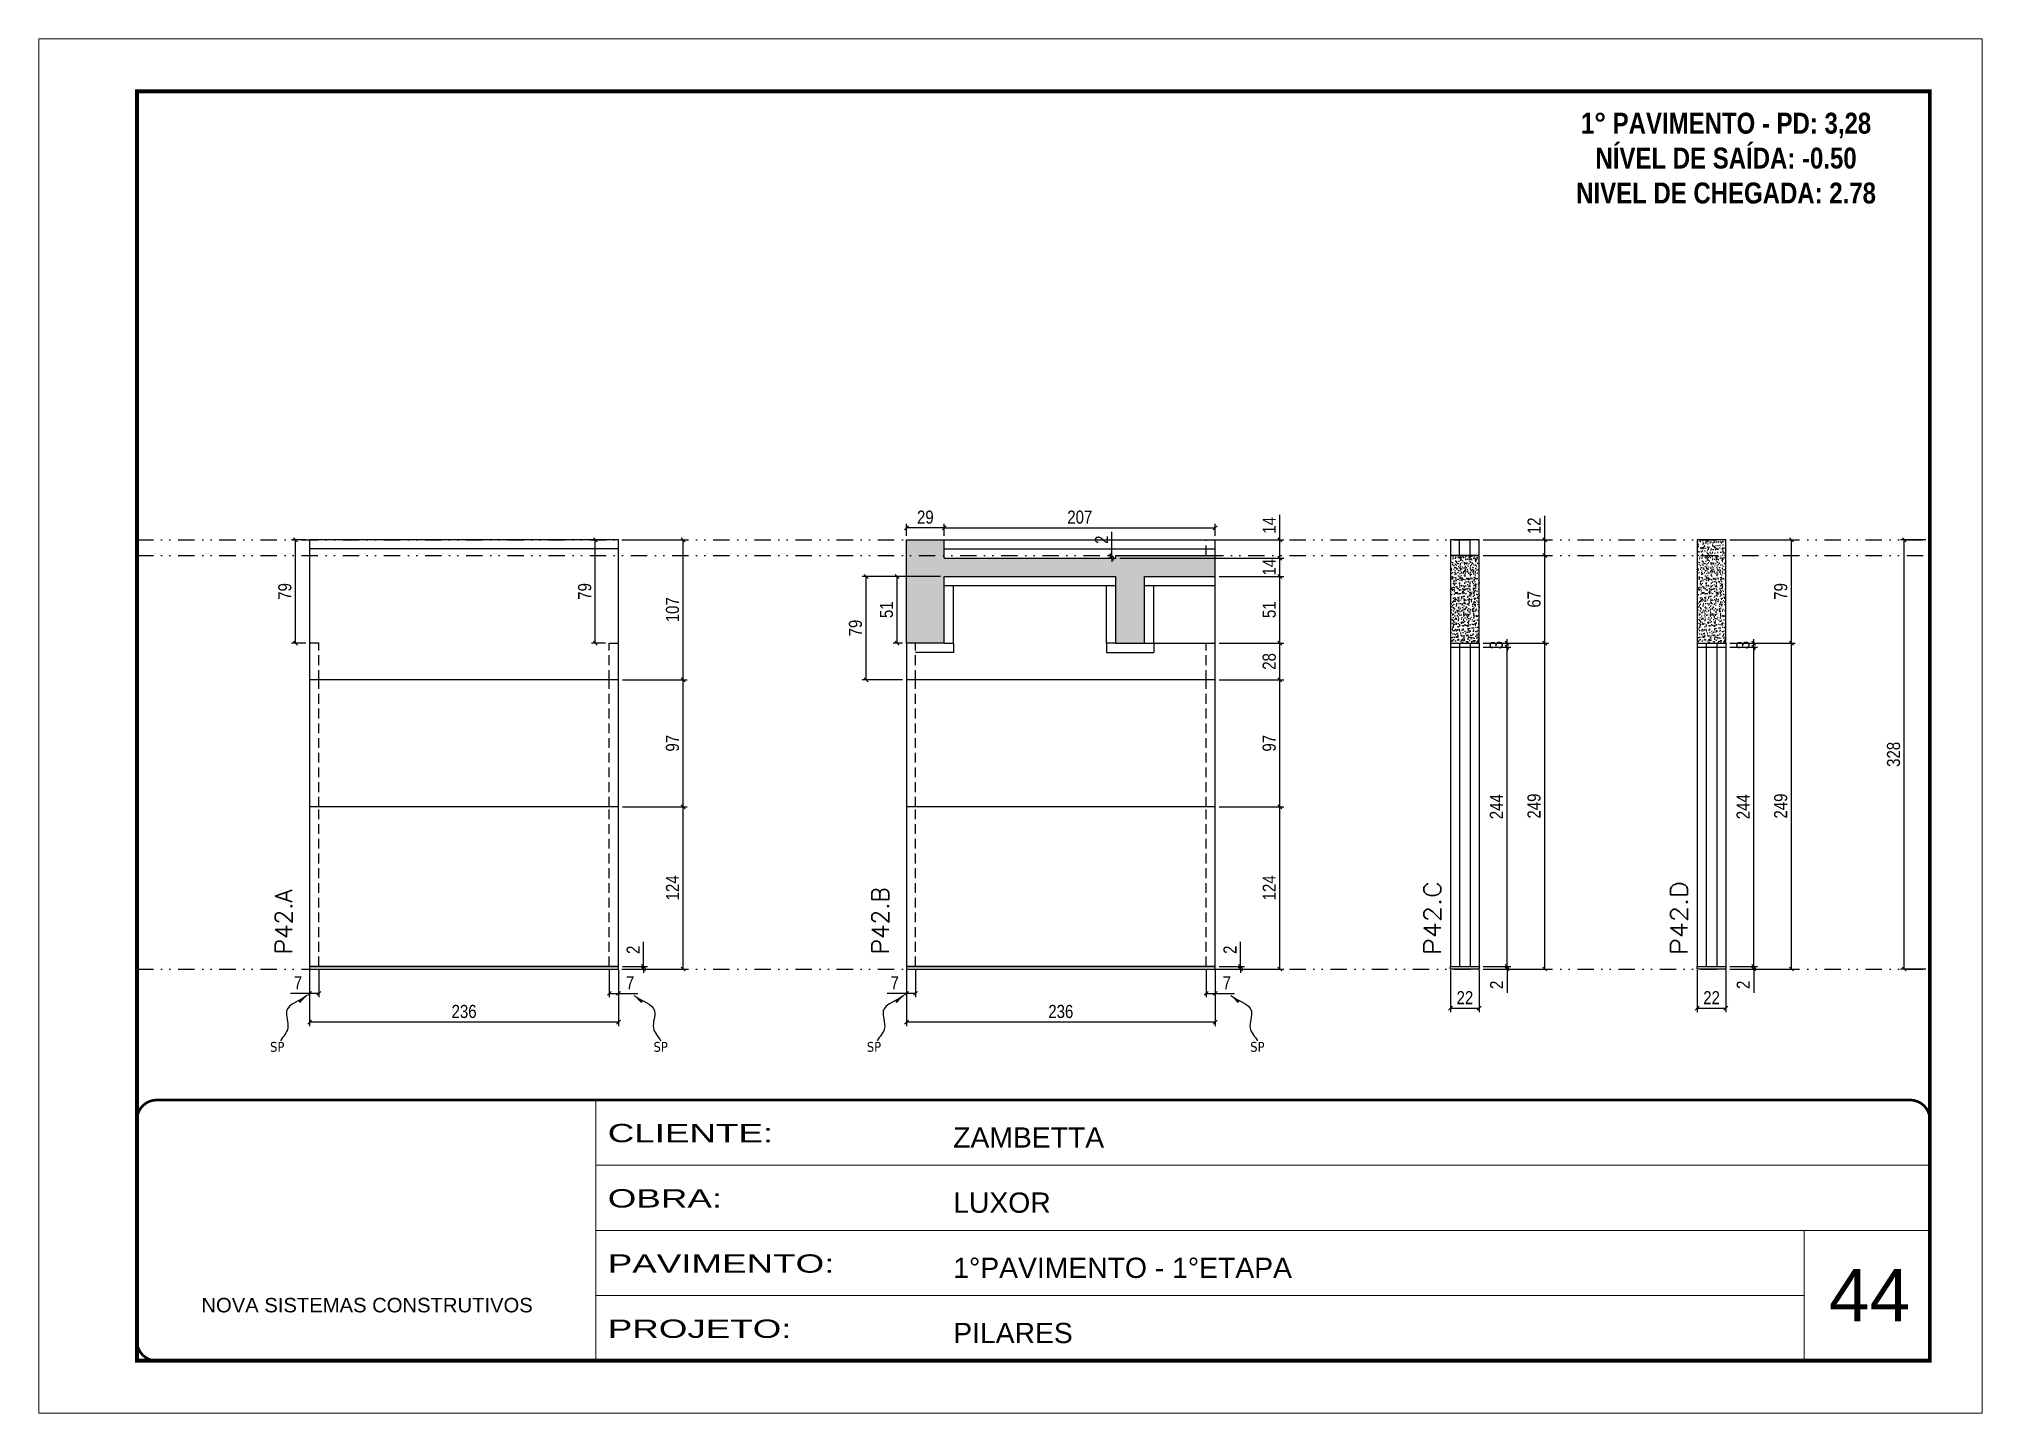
# Model space of a CAD drawing. Extents: x 14400 to 24104, y -21631 to 6985.
# Drawn here: x 19168 to 20653, y -5551 to -4501 of the extents above; entities that cross this region are included whole.
import ezdxf

# ---------------------------------------------------------------- set-up
doc = ezdxf.new("R2010")
doc.units = 0
for name, pattern in [('CONTINUO', [0]), ('DASHED', [0.75, 0.5, -0.25]), ('DIVIDE2', [0.625, 0.25, -0.125, 0, -0.125, 0, -0.125]), ('HIDDEN', [0.375, 0.25, -0.125])]:
    doc.linetypes.add(name, pattern=pattern)
for name, color, linetype, lineweight in [('CARIMBO', 255, 'Continuous', 9), ('Folhas', 255, 'Continuous', 9), ('SARRAFO DE PRESSAO', 251, 'DASHED', 9), ('Texto Seção', 7, 'Continuous', 15)]:
    doc.layers.add(name, color=color, linetype=linetype, lineweight=lineweight)
for name, color, linetype in [('COTA', 241, 'Continuous'), ('NOMENCLATURA', 7, 'Continuous'), ('Nível', 160, 'Continuous'), ('Painéis', 200, 'Continuous'), ('SARR_2.2x7', 40, 'Continuous'), ('texto', 7, 'Continuous')]:
    doc.layers.add(name, color=color, linetype=linetype)
doc.styles.add('ARIAL', font='arial.ttf')
doc.styles.add('COTA TECNICA', font='techl___.ttf', dxfattribs={"height": 10})
doc.styles.add('COTA TECNICA-50', font='techl___.ttf', dxfattribs={"height": 10})
doc.styles.add('REGUA-120', font='ROMANS.shx', dxfattribs={"height": 15})
doc.styles.add('ROMANC', font='techb___.ttf', dxfattribs={"height": 2.5})
doc.styles.get("Standard").update_dxf_attribs({"font": 'arial.ttf'})
doc.styles.add('Tecnologia', font='')
doc.styles.get('Tecnologia').set_extended_font_data('Forgotten Futurist')
doc.dimstyles.new('COTA PAINEL-50', dxfattribs={"dimtxt": 10, "dimasz": 3, "dimexe": 3, "dimexo": 3, "dimgap": 3, "dimtad": 1, "dimdec": 1, "dimzin": 12, "dimdsep": 46, "dimtxsty": 'COTA TECNICA-50', "dimblk1": 'OBLIQUE', "dimblk2": 'OBLIQUE', "dimsah": 1, "dimcen": 0.9, "dimclrd": 4, "dimclre": 4, "dimclrt": 240, "dimadec": 1, "dimazin": 3, "dimtfac": 1, "dimtdec": 1, "dimtmove": 0, "dimatfit": 3, "dimfxl": 1, "dimtolj": 1, "dimtzin": 12, "dimarcsym": 0})
doc.dimstyles.new('PAINEL', dxfattribs={"dimtxt": 10, "dimasz": 3, "dimexe": 3, "dimexo": 3, "dimgap": 3, "dimtad": 1, "dimdec": 1, "dimzin": 12, "dimdsep": 46, "dimtxsty": 'COTA TECNICA', "dimblk1": 'OBLIQUE', "dimblk2": 'OBLIQUE', "dimsah": 1, "dimcen": 0.9, "dimclrd": 4, "dimclre": 4, "dimclrt": 240, "dimadec": 1, "dimazin": 3, "dimtfac": 1, "dimtdec": 1, "dimtmove": 0, "dimatfit": 3, "dimfxl": 1, "dimtolj": 1, "dimtzin": 12, "dimarcsym": 0})
doc.dimstyles.get("Standard").update_dxf_attribs({"dimtxt": 0.18, "dimasz": 0.18, "dimexe": 0.18, "dimexo": 0.0625, "dimgap": 0.09, "dimtad": 0, "dimtih": 1, "dimtoh": 1, "dimdec": 4, "dimzin": 0, "dimdsep": 46, "dimtxsty": 'Standard', "dimcen": 0.09, "dimadec": 0, "dimazin": 0, "dimtfac": 1, "dimtdec": 4, "dimtofl": 0, "dimtmove": 0, "dimatfit": 3, "dimfxl": 1, "dimtolj": 1, "dimtzin": 0, "dimarcsym": 0})

msp = doc.modelspace()

# ---------------------------------------------------------------- texts
at = {"layer": 'CARIMBO', "style": 'ARIAL'}
msp.add_text('44', height=40, dxfattribs=at).set_placement((20536.33, -5480.88))
at = {"layer": 'NOMENCLATURA', "color": 2, "insert": (20457.79, -4557.44), "char_height": 16, "attachment_point": 2, "style": 'ROMANC'}
msp.add_mtext_dynamic_manual_height_columns('1° PAVIMENTO - PD: 3,28\\PNÍVEL DE SAÍDA: -0.50\\PNIVEL DE CHEGADA: 2.78', width=432.3511, gutter_width=1, heights=[0], dxfattribs=at)
at = {"layer": 'texto', "color": 0, "char_height": 7.5, "attachment_point": 5}
for insert in [(19350.61, -5271.23), (19643.64, -5271.23), (19806.62, -5271.23), (20099.64, -5271.23)]:
    msp.add_mtext('{\\fTahoma|b0|i0|c0|p34;\\C4;SP}', dxfattribs=dict(at, insert=insert))
at = {"layer": 'Texto Seção', "style": 'REGUA-120', "width": 1.1}
for s, p in [('P42.C', (20239.94, -5200.98)), ('P42.D', (20428.44, -5200.98))]:
    msp.add_text(s, height=13, rotation=90, dxfattribs=at).set_placement(p)
at = {"layer": 'Texto Seção', "char_height": 13, "width": 285.3299, "attachment_point": 7, "rotation": 90, "style": 'REGUA-120'}
for s, insert in [('\\pt26;P42.A', (19361.92, -5200.49)), ('\\pt26;P42.B', (19817.92, -5200.49))]:
    msp.add_mtext(s, dxfattribs=dict(at, insert=insert))

# ---------------------------------------------------------------- blocks, each defined once
blk = doc.blocks.new('9999999999')
at = {"color": 30, "linetype": 'CONTINUO'}
for p, q in [((98564.6, 34230.2), (98564.6, 34429.4)), ((98564.6, 34379.6), (99584, 34379.6)), ((98564.6, 34329.8), (99488, 34329.8)), ((99584, 34329.8), (99488, 34329.8)), ((99488, 34329.8), (99488, 34230.2)), ((98564.6, 34280), (99488, 34280))]:
    blk.add_line(p, q, dxfattribs=at)
at = {"color": 30, "linetype": 'CONTINUO', "const_width": 2}
blk.add_lwpolyline([(99584, 34230.2), (99584, 34414.4, 0.414214), (99569, 34429.4), (98229, 34429.4, 0.414214), (98214, 34414.4), (98214, 34245.2, 0.414214), (98229, 34230.2), (99584, 34230.2)], format="xyb", dxfattribs=at)
at = {"layer": 'Folhas'}
blk.add_lwpolyline([(98139, 34190.2), (99624, 34190.2), (99624, 35240.2), (98139, 35240.2)], close=True, dxfattribs=at)
at = {"layer": 'Folhas', "color": 30, "const_width": 3}
blk.add_lwpolyline([(98214, 34230.2), (99584, 34230.2), (99584, 35200.2), (98214, 35200.2)], close=True, dxfattribs=at)
at = {"color": 7, "linetype": 'Continuous', "ltscale": 5, "style": 'ARIAL'}
for s, height, p in [('ZAMBETTA', 15.48, (98837.7, 34393.1)), ('LUXOR', 15.48, (98837.7, 34343.3)), ('1°PAVIMENTO - 1°ETAPA', 15.483, (98837.7, 34293.5)), ('NOVA SISTEMAS CONSTRUTIVOS', 11.059, (98263.2, 34267.2)), ('PILARES', 15.48, (98837.7, 34243.7))]:
    blk.add_text(s, height=height, dxfattribs=at).set_placement(p)
at = {"layer": 'Folhas', "color": 7, "style": 'Tecnologia', "width": 1.5}
for s, p in [('CLIENTE:', (98573.7, 34397.2)), ('OBRA:', (98573.7, 34347.3)), ('PAVIMENTO:', (98573.7, 34297.5)), ('PROJETO:', (98573.7, 34247.7))]:
    blk.add_text(s, height=14, dxfattribs=at).set_placement(p)
blk = doc.blocks.new('_Oblique')
at = {"color": 0, "linetype": 'ByBlock', "lineweight": -2}
blk.add_line((-0.5, -0.5), (0.5, 0.5), dxfattribs=at)
blk = doc.blocks.new('*D2163')
at = {"layer": 'COTA', "color": 4, "lineweight": -2, "transparency": 16777216}
for p, q in [((20610.5, -4883.7), (20591, -4883.7)), ((20594, -5211.7), (20594, -4883.7)), ((20610.5, -5211.7), (20591, -5211.7))]:
    blk.add_line(p, q, dxfattribs=at)
at = {"layer": 'Defpoints', "color": 0, "transparency": 16777216}
for p in [(20594, -4883.7), (20613.5, -4883.7), (20613.5, -5211.7)]:
    blk.add_point(p, dxfattribs=at)
at = {"layer": 'COTA', "color": 4, "lineweight": -2, "transparency": 16777216, "xscale": 3, "yscale": 3, "zscale": 3}
for p, rotation in [((20594, -4883.7), 90), ((20594, -5211.7), 270)]:
    blk.add_blockref('_Oblique', p, dxfattribs=dict(at, rotation=rotation))
at = {"layer": 'COTA', "color": 240, "transparency": 16777216, "insert": (20585.8, -5047.7), "char_height": 10, "attachment_point": 5, "rotation": 90, "style": 'COTA TECNICA'}
blk.add_mtext('\\A1;328', dxfattribs=at)
blk = doc.blocks.new('*D2137')
at = {"layer": 'COTA', "color": 4, "lineweight": -2, "transparency": 16777216}
for p, q in [((20247.2, -5212.7), (20247.2, -5244.6)), ((20269.2, -5212.7), (20269.2, -5244.6)), ((20247.2, -5241.6), (20269.2, -5241.6))]:
    blk.add_line(p, q, dxfattribs=at)
at = {"layer": 'Defpoints', "color": 0, "transparency": 16777216}
for p in [(20247.2, -5209.7), (20269.2, -5209.7), (20269.2, -5241.6)]:
    blk.add_point(p, dxfattribs=at)
at = {"layer": 'COTA', "color": 4, "lineweight": -2, "transparency": 16777216, "xscale": 3, "yscale": 3, "zscale": 3, "rotation": 180}
blk.add_blockref('_Oblique', (20247.2, -5241.6), dxfattribs=at)
at = {"layer": 'COTA', "color": 4, "lineweight": -2, "transparency": 16777216, "xscale": 3, "yscale": 3, "zscale": 3}
blk.add_blockref('_Oblique', (20269.2, -5241.6), dxfattribs=at)
at = {"layer": 'COTA', "color": 240, "transparency": 16777216, "insert": (20258.2, -5233.6), "char_height": 10, "attachment_point": 5, "style": 'COTA TECNICA'}
blk.add_mtext('\\A1;22', dxfattribs=at)
blk = doc.blocks.new('*D2138')
at = {"layer": 'COTA', "color": 4, "lineweight": -2, "transparency": 16777216}
for p, q in [((20272.2, -5209.7), (20293.4, -5209.7)), ((20272.2, -5211.7), (20293.4, -5211.7)), ((20290.4, -5209.7), (20290.4, -5206.7)), ((20290.4, -5209.7), (20290.4, -5211.7)), ((20290.4, -5211.7), (20290.4, -5229.9))]:
    blk.add_line(p, q, dxfattribs=at)
at = {"layer": 'Defpoints', "color": 0, "transparency": 16777216}
for p in [(20269.2, -5209.7), (20269.2, -5211.7), (20290.4, -5209.7)]:
    blk.add_point(p, dxfattribs=at)
at = {"layer": 'COTA', "color": 4, "lineweight": -2, "transparency": 16777216, "xscale": 3, "yscale": 3, "zscale": 3}
for p, rotation in [((20290.4, -5209.7), 270), ((20290.4, -5211.7), 90)]:
    blk.add_blockref('_Oblique', p, dxfattribs=dict(at, rotation=rotation))
at = {"layer": 'COTA', "color": 240, "transparency": 16777216, "insert": (20282.4, -5223.8), "char_height": 10, "attachment_point": 5, "rotation": 90, "style": 'COTA TECNICA-50'}
blk.add_mtext('\\A1;2', dxfattribs=at)
blk = doc.blocks.new('*D2139')
at = {"layer": 'COTA', "color": 4, "lineweight": -2, "transparency": 16777216}
for p, q in [((20272.2, -4962.7), (20322.2, -4962.7)), ((20319.2, -5211.7), (20319.2, -4962.7)), ((20272.2, -5211.7), (20322.2, -5211.7))]:
    blk.add_line(p, q, dxfattribs=at)
at = {"layer": 'Defpoints', "color": 0, "transparency": 16777216}
for p in [(20269.2, -4962.7), (20319.2, -4962.7), (20269.2, -5211.7)]:
    blk.add_point(p, dxfattribs=at)
at = {"layer": 'COTA', "color": 4, "lineweight": -2, "transparency": 16777216, "xscale": 3, "yscale": 3, "zscale": 3}
for p, rotation in [((20319.2, -4962.7), 90), ((20319.2, -5211.7), 270)]:
    blk.add_blockref('_Oblique', p, dxfattribs=dict(at, rotation=rotation))
at = {"layer": 'COTA', "color": 240, "transparency": 16777216, "insert": (20311.1, -5087.2), "char_height": 10, "attachment_point": 5, "rotation": 90, "style": 'COTA TECNICA-50'}
blk.add_mtext('\\A1;249', dxfattribs=at)
blk = doc.blocks.new('*D2151')
at = {"layer": 'COTA', "color": 4, "lineweight": -2, "transparency": 16777216}
for p, q in [((20272.2, -4895.7), (20322.2, -4895.7)), ((20319.2, -4962.7), (20319.2, -4895.7)), ((20272.2, -4962.7), (20322.2, -4962.7))]:
    blk.add_line(p, q, dxfattribs=at)
at = {"layer": 'Defpoints', "color": 0, "transparency": 16777216}
for p in [(20269.2, -4895.7), (20319.2, -4895.7), (20269.2, -4962.7)]:
    blk.add_point(p, dxfattribs=at)
at = {"layer": 'COTA', "color": 4, "lineweight": -2, "transparency": 16777216, "xscale": 3, "yscale": 3, "zscale": 3}
for p, rotation in [((20319.2, -4895.7), 90), ((20319.2, -4962.7), 270)]:
    blk.add_blockref('_Oblique', p, dxfattribs=dict(at, rotation=rotation))
at = {"layer": 'COTA', "color": 240, "transparency": 16777216, "insert": (20311.1, -4929.2), "char_height": 10, "attachment_point": 5, "rotation": 90, "style": 'COTA TECNICA'}
blk.add_mtext('\\A1;67', dxfattribs=at)
blk = doc.blocks.new('*D2152')
at = {"layer": 'COTA', "color": 4, "lineweight": -2, "transparency": 16777216}
for p, q in [((20272.2, -4965.7), (20293.4, -4965.7)), ((20290.4, -5209.7), (20290.4, -4965.7)), ((20272.2, -5209.7), (20293.4, -5209.7))]:
    blk.add_line(p, q, dxfattribs=at)
at = {"layer": 'Defpoints', "color": 0, "transparency": 16777216}
for p in [(20269.2, -4965.7), (20290.4, -4965.7), (20269.2, -5209.7)]:
    blk.add_point(p, dxfattribs=at)
at = {"layer": 'COTA', "color": 4, "lineweight": -2, "transparency": 16777216, "xscale": 3, "yscale": 3, "zscale": 3}
for p, rotation in [((20290.4, -4965.7), 90), ((20290.4, -5209.7), 270)]:
    blk.add_blockref('_Oblique', p, dxfattribs=dict(at, rotation=rotation))
at = {"layer": 'COTA', "color": 240, "transparency": 16777216, "insert": (20282.3, -5087.7), "char_height": 10, "attachment_point": 5, "rotation": 90, "style": 'COTA TECNICA'}
blk.add_mtext('\\A1;244', dxfattribs=at)
blk = doc.blocks.new('*D2153')
at = {"layer": 'COTA', "color": 4, "lineweight": -2, "transparency": 16777216}
for p, q in [((20290.4, -4962.7), (20290.4, -4959.7)), ((20272.2, -4962.7), (20293.4, -4962.7)), ((20272.2, -4965.7), (20293.4, -4965.7)), ((20290.4, -4965.7), (20290.4, -4962.7)), ((20290.4, -4965.7), (20290.4, -4968.7))]:
    blk.add_line(p, q, dxfattribs=at)
at = {"layer": 'Defpoints', "color": 0, "transparency": 16777216}
for p in [(20269.2, -4962.7), (20269.2, -4965.7), (20290.4, -4962.7)]:
    blk.add_point(p, dxfattribs=at)
at = {"layer": 'COTA', "color": 4, "lineweight": -2, "transparency": 16777216, "xscale": 3, "yscale": 3, "zscale": 3}
for p, rotation in [((20290.4, -4962.7), 270), ((20290.4, -4965.7), 90)]:
    blk.add_blockref('_Oblique', p, dxfattribs=dict(at, rotation=rotation))
at = {"layer": 'COTA', "color": 240, "transparency": 16777216, "insert": (20282.2, -4964.2), "char_height": 10, "attachment_point": 5, "rotation": 90, "style": 'COTA TECNICA'}
blk.add_mtext('\\A1;3', dxfattribs=at)
blk = doc.blocks.new('*D2140')
at = {"layer": 'COTA', "color": 4, "lineweight": -2, "transparency": 16777216}
for p, q in [((20435.7, -5212.7), (20435.7, -5244.6)), ((20457.7, -5212.7), (20457.7, -5244.6)), ((20435.7, -5241.6), (20457.7, -5241.6))]:
    blk.add_line(p, q, dxfattribs=at)
at = {"layer": 'Defpoints', "color": 0, "transparency": 16777216}
for p in [(20435.7, -5209.7), (20457.7, -5209.7), (20457.7, -5241.6)]:
    blk.add_point(p, dxfattribs=at)
at = {"layer": 'COTA', "color": 4, "lineweight": -2, "transparency": 16777216, "xscale": 3, "yscale": 3, "zscale": 3, "rotation": 180}
blk.add_blockref('_Oblique', (20435.7, -5241.6), dxfattribs=at)
at = {"layer": 'COTA', "color": 4, "lineweight": -2, "transparency": 16777216, "xscale": 3, "yscale": 3, "zscale": 3}
blk.add_blockref('_Oblique', (20457.7, -5241.6), dxfattribs=at)
at = {"layer": 'COTA', "color": 240, "transparency": 16777216, "insert": (20446.7, -5233.6), "char_height": 10, "attachment_point": 5, "style": 'COTA TECNICA'}
blk.add_mtext('\\A1;22', dxfattribs=at)
blk = doc.blocks.new('*D2141')
at = {"layer": 'COTA', "color": 4, "lineweight": -2, "transparency": 16777216}
for p, q in [((20460.7, -5209.7), (20481.9, -5209.7)), ((20460.7, -5211.7), (20481.9, -5211.7)), ((20478.9, -5209.7), (20478.9, -5206.7)), ((20478.9, -5209.7), (20478.9, -5211.7)), ((20478.9, -5211.7), (20478.9, -5229.9))]:
    blk.add_line(p, q, dxfattribs=at)
at = {"layer": 'Defpoints', "color": 0, "transparency": 16777216}
for p in [(20457.7, -5209.7), (20457.7, -5211.7), (20478.9, -5209.7)]:
    blk.add_point(p, dxfattribs=at)
at = {"layer": 'COTA', "color": 4, "lineweight": -2, "transparency": 16777216, "xscale": 3, "yscale": 3, "zscale": 3}
for p, rotation in [((20478.9, -5209.7), 270), ((20478.9, -5211.7), 90)]:
    blk.add_blockref('_Oblique', p, dxfattribs=dict(at, rotation=rotation))
at = {"layer": 'COTA', "color": 240, "transparency": 16777216, "insert": (20470.9, -5223.8), "char_height": 10, "attachment_point": 5, "rotation": 90, "style": 'COTA TECNICA-50'}
blk.add_mtext('\\A1;2', dxfattribs=at)
blk = doc.blocks.new('*D2142')
at = {"layer": 'COTA', "color": 4, "lineweight": -2, "transparency": 16777216}
for p, q in [((20460.7, -4962.7), (20510.7, -4962.7)), ((20507.7, -5211.7), (20507.7, -4962.7)), ((20460.7, -5211.7), (20510.7, -5211.7))]:
    blk.add_line(p, q, dxfattribs=at)
at = {"layer": 'Defpoints', "color": 0, "transparency": 16777216}
for p in [(20457.7, -4962.7), (20507.7, -4962.7), (20457.7, -5211.7)]:
    blk.add_point(p, dxfattribs=at)
at = {"layer": 'COTA', "color": 4, "lineweight": -2, "transparency": 16777216, "xscale": 3, "yscale": 3, "zscale": 3}
for p, rotation in [((20507.7, -4962.7), 90), ((20507.7, -5211.7), 270)]:
    blk.add_blockref('_Oblique', p, dxfattribs=dict(at, rotation=rotation))
at = {"layer": 'COTA', "color": 240, "transparency": 16777216, "insert": (20499.6, -5087.2), "char_height": 10, "attachment_point": 5, "rotation": 90, "style": 'COTA TECNICA-50'}
blk.add_mtext('\\A1;249', dxfattribs=at)
blk = doc.blocks.new('*D2154')
at = {"layer": 'COTA', "color": 4, "lineweight": -2, "transparency": 16777216}
for p, q in [((20460.7, -4883.7), (20510.7, -4883.7)), ((20507.7, -4962.7), (20507.7, -4883.7)), ((20460.7, -4962.7), (20510.7, -4962.7))]:
    blk.add_line(p, q, dxfattribs=at)
at = {"layer": 'Defpoints', "color": 0, "transparency": 16777216}
for p in [(20457.7, -4883.7), (20507.7, -4883.7), (20457.7, -4962.7)]:
    blk.add_point(p, dxfattribs=at)
at = {"layer": 'COTA', "color": 4, "lineweight": -2, "transparency": 16777216, "xscale": 3, "yscale": 3, "zscale": 3}
for p, rotation in [((20507.7, -4883.7), 90), ((20507.7, -4962.7), 270)]:
    blk.add_blockref('_Oblique', p, dxfattribs=dict(at, rotation=rotation))
at = {"layer": 'COTA', "color": 240, "transparency": 16777216, "insert": (20499.6, -4923.2), "char_height": 10, "attachment_point": 5, "rotation": 90, "style": 'COTA TECNICA'}
blk.add_mtext('\\A1;79', dxfattribs=at)
blk = doc.blocks.new('*D2147')
at = {"layer": 'COTA', "color": 4, "lineweight": -2, "transparency": 16777216}
for p, q in [((20460.7, -4965.7), (20481.9, -4965.7)), ((20478.9, -5209.7), (20478.9, -4965.7)), ((20460.7, -5209.7), (20481.9, -5209.7))]:
    blk.add_line(p, q, dxfattribs=at)
at = {"layer": 'Defpoints', "color": 0, "transparency": 16777216}
for p in [(20457.7, -4965.7), (20478.9, -4965.7), (20457.7, -5209.7)]:
    blk.add_point(p, dxfattribs=at)
at = {"layer": 'COTA', "color": 4, "lineweight": -2, "transparency": 16777216, "xscale": 3, "yscale": 3, "zscale": 3}
for p, rotation in [((20478.9, -4965.7), 90), ((20478.9, -5209.7), 270)]:
    blk.add_blockref('_Oblique', p, dxfattribs=dict(at, rotation=rotation))
at = {"layer": 'COTA', "color": 240, "transparency": 16777216, "insert": (20470.8, -5087.7), "char_height": 10, "attachment_point": 5, "rotation": 90, "style": 'COTA TECNICA'}
blk.add_mtext('\\A1;244', dxfattribs=at)
blk = doc.blocks.new('*D2148')
at = {"layer": 'COTA', "color": 4, "lineweight": -2, "transparency": 16777216}
for p, q in [((20478.9, -4962.7), (20478.9, -4959.7)), ((20460.7, -4962.7), (20481.9, -4962.7)), ((20460.7, -4965.7), (20481.9, -4965.7)), ((20478.9, -4965.7), (20478.9, -4962.7)), ((20478.9, -4965.7), (20478.9, -4968.7))]:
    blk.add_line(p, q, dxfattribs=at)
at = {"layer": 'Defpoints', "color": 0, "transparency": 16777216}
for p in [(20457.7, -4962.7), (20457.7, -4965.7), (20478.9, -4962.7)]:
    blk.add_point(p, dxfattribs=at)
at = {"layer": 'COTA', "color": 4, "lineweight": -2, "transparency": 16777216, "xscale": 3, "yscale": 3, "zscale": 3}
for p, rotation in [((20478.9, -4962.7), 270), ((20478.9, -4965.7), 90)]:
    blk.add_blockref('_Oblique', p, dxfattribs=dict(at, rotation=rotation))
at = {"layer": 'COTA', "color": 240, "transparency": 16777216, "insert": (20470.7, -4964.2), "char_height": 10, "attachment_point": 5, "rotation": 90, "style": 'COTA TECNICA'}
blk.add_mtext('\\A1;3', dxfattribs=at)
blk = doc.blocks.new('*D2164')
at = {"layer": 'COTA', "color": 4, "lineweight": -2, "transparency": 16777216}
for p, q in [((19375.4, -5212.7), (19375.4, -5255.4)), ((19611.4, -5212.7), (19611.4, -5255.4)), ((19611.4, -5252.4), (19375.4, -5252.4))]:
    blk.add_line(p, q, dxfattribs=at)
at = {"layer": 'Defpoints', "color": 0, "transparency": 16777216}
for p in [(19375.4, -5209.7), (19611.4, -5209.7), (19375.4, -5252.4)]:
    blk.add_point(p, dxfattribs=at)
at = {"layer": 'COTA', "color": 4, "lineweight": -2, "transparency": 16777216, "xscale": 3, "yscale": 3, "zscale": 3, "rotation": 180}
blk.add_blockref('_Oblique', (19375.4, -5252.4), dxfattribs=at)
at = {"layer": 'COTA', "color": 4, "lineweight": -2, "transparency": 16777216, "xscale": 3, "yscale": 3, "zscale": 3}
blk.add_blockref('_Oblique', (19611.4, -5252.4), dxfattribs=at)
at = {"layer": 'COTA', "color": 240, "transparency": 16777216, "insert": (19493.4, -5244.2), "char_height": 10, "attachment_point": 5, "style": 'COTA TECNICA'}
blk.add_mtext('\\A1;236', dxfattribs=at)
blk = doc.blocks.new('*D2165')
at = {"layer": 'COTA', "color": 4, "lineweight": -2, "transparency": 16777216}
for p, q in [((19604.4, -5212.7), (19604.4, -5233.3)), ((19611.4, -5214.7), (19611.4, -5233.3)), ((19604.4, -5230.3), (19611.4, -5230.3)), ((19611.4, -5230.3), (19626.1, -5230.3))]:
    blk.add_line(p, q, dxfattribs=at)
at = {"layer": 'Defpoints', "color": 0, "transparency": 16777216}
for p in [(19604.4, -5209.7), (19611.4, -5211.7), (19611.4, -5230.3)]:
    blk.add_point(p, dxfattribs=at)
at = {"layer": 'COTA', "color": 4, "lineweight": -2, "transparency": 16777216, "xscale": 3, "yscale": 3, "zscale": 3, "rotation": 180}
blk.add_blockref('_Oblique', (19604.4, -5230.3), dxfattribs=at)
at = {"layer": 'COTA', "color": 4, "lineweight": -2, "transparency": 16777216, "xscale": 3, "yscale": 3, "zscale": 3}
blk.add_blockref('_Oblique', (19611.4, -5230.3), dxfattribs=at)
at = {"layer": 'COTA', "color": 240, "transparency": 16777216, "insert": (19620.3, -5222.2), "char_height": 10, "attachment_point": 5, "style": 'COTA TECNICA-50'}
blk.add_mtext('\\A1;7', dxfattribs=at)
blk = doc.blocks.new('*D2166')
at = {"layer": 'COTA', "color": 4, "lineweight": -2, "transparency": 16777216}
for p, q in [((19375.4, -5214.7), (19375.4, -5233.3)), ((19382.4, -5212.7), (19382.4, -5233.3)), ((19375.4, -5230.3), (19360.7, -5230.3)), ((19382.4, -5230.3), (19375.4, -5230.3))]:
    blk.add_line(p, q, dxfattribs=at)
at = {"layer": 'Defpoints', "color": 0, "transparency": 16777216}
for p in [(19375.4, -5211.7), (19382.4, -5209.7), (19375.4, -5230.3)]:
    blk.add_point(p, dxfattribs=at)
at = {"layer": 'COTA', "color": 4, "lineweight": -2, "transparency": 16777216, "xscale": 3, "yscale": 3, "zscale": 3, "rotation": 180}
blk.add_blockref('_Oblique', (19375.4, -5230.3), dxfattribs=at)
at = {"layer": 'COTA', "color": 4, "lineweight": -2, "transparency": 16777216, "xscale": 3, "yscale": 3, "zscale": 3}
blk.add_blockref('_Oblique', (19382.4, -5230.3), dxfattribs=at)
at = {"layer": 'COTA', "color": 240, "transparency": 16777216, "insert": (19366.5, -5222.2), "char_height": 10, "attachment_point": 5, "style": 'COTA TECNICA-50'}
blk.add_mtext('\\A1;7', dxfattribs=at)
blk = doc.blocks.new('*D2168')
at = {"layer": 'COTA', "color": 4, "linetype": 'ByBlock', "lineweight": -2, "transparency": 16777216}
for p, q in [((19614.4, -5087.7), (19663.8, -5087.7)), ((19660.8, -5211.7), (19660.8, -5087.7)), ((19614.4, -5211.7), (19663.8, -5211.7))]:
    blk.add_line(p, q, dxfattribs=at)
at = {"layer": 'Defpoints', "color": 0, "linetype": 'ByBlock', "transparency": 16777216}
for p in [(19611.4, -5087.7), (19660.8, -5087.7), (19611.4, -5211.7)]:
    blk.add_point(p, dxfattribs=at)
at = {"layer": 'COTA', "color": 4, "linetype": 'ByBlock', "lineweight": -2, "transparency": 16777216, "xscale": 3, "yscale": 3, "zscale": 3}
for p, rotation in [((19660.8, -5087.7), 90), ((19660.8, -5211.7), 270)]:
    blk.add_blockref('_Oblique', p, dxfattribs=dict(at, rotation=rotation))
at = {"layer": 'COTA', "color": 240, "linetype": 'ByBlock', "transparency": 16777216, "insert": (19652.7, -5149.7), "char_height": 10, "attachment_point": 5, "rotation": 90, "style": 'COTA TECNICA'}
blk.add_mtext('\\A1;124', dxfattribs=at)
blk = doc.blocks.new('*D2167')
at = {"layer": 'COTA', "color": 4, "lineweight": -2, "transparency": 16777216}
for p, q in [((19630.6, -5209.7), (19630.6, -5190.9)), ((19614.4, -5209.7), (19633.6, -5209.7)), ((19614.4, -5211.7), (19633.6, -5211.7)), ((19630.6, -5211.7), (19630.6, -5209.7)), ((19630.6, -5211.7), (19630.6, -5214.7))]:
    blk.add_line(p, q, dxfattribs=at)
at = {"layer": 'Defpoints', "color": 0, "transparency": 16777216}
for p in [(19611.4, -5209.7), (19611.4, -5211.7), (19630.6, -5211.7)]:
    blk.add_point(p, dxfattribs=at)
at = {"layer": 'COTA', "color": 4, "lineweight": -2, "transparency": 16777216, "xscale": 3, "yscale": 3, "zscale": 3}
for p, rotation in [((19630.6, -5209.7), 270), ((19630.6, -5211.7), 90)]:
    blk.add_blockref('_Oblique', p, dxfattribs=dict(at, rotation=rotation))
at = {"layer": 'COTA', "color": 240, "transparency": 16777216, "insert": (19622.6, -5197), "char_height": 10, "attachment_point": 5, "rotation": 90, "style": 'COTA TECNICA-50'}
blk.add_mtext('\\A1;2', dxfattribs=at)
blk = doc.blocks.new('*D2169')
at = {"layer": 'COTA', "color": 4, "linetype": 'ByBlock', "lineweight": -2, "transparency": 16777216}
for p, q in [((19614.4, -5087.7), (19663.8, -5087.7)), ((19660.8, -5211.7), (19660.8, -5087.7)), ((19614.4, -5211.7), (19663.8, -5211.7))]:
    blk.add_line(p, q, dxfattribs=at)
at = {"layer": 'Defpoints', "color": 0, "linetype": 'ByBlock', "transparency": 16777216}
for p in [(19611.4, -5087.7), (19660.8, -5087.7), (19611.4, -5211.7)]:
    blk.add_point(p, dxfattribs=at)
at = {"layer": 'COTA', "color": 4, "linetype": 'ByBlock', "lineweight": -2, "transparency": 16777216, "xscale": 3, "yscale": 3, "zscale": 3}
for p, rotation in [((19660.8, -5087.7), 90), ((19660.8, -5211.7), 270)]:
    blk.add_blockref('_Oblique', p, dxfattribs=dict(at, rotation=rotation))
at = {"layer": 'COTA', "color": 240, "linetype": 'ByBlock', "transparency": 16777216, "insert": (19652.7, -5149.7), "char_height": 10, "attachment_point": 5, "rotation": 90, "style": 'COTA TECNICA'}
blk.add_mtext('\\A1;124', dxfattribs=at)
blk = doc.blocks.new('*D2170')
at = {"layer": 'COTA', "color": 4, "lineweight": -2, "transparency": 16777216}
for p, q in [((19614.4, -4990.7), (19663.8, -4990.7)), ((19660.8, -5087.7), (19660.8, -4990.7)), ((19614.4, -5087.7), (19663.8, -5087.7))]:
    blk.add_line(p, q, dxfattribs=at)
at = {"layer": 'Defpoints', "color": 0, "transparency": 16777216}
for p in [(19611.4, -4990.7), (19660.8, -4990.7), (19611.4, -5087.7)]:
    blk.add_point(p, dxfattribs=at)
at = {"layer": 'COTA', "color": 4, "lineweight": -2, "transparency": 16777216, "xscale": 3, "yscale": 3, "zscale": 3}
for p, rotation in [((19660.8, -4990.7), 90), ((19660.8, -5087.7), 270)]:
    blk.add_blockref('_Oblique', p, dxfattribs=dict(at, rotation=rotation))
at = {"layer": 'COTA', "color": 240, "transparency": 16777216, "insert": (19652.7, -5039.2), "char_height": 10, "attachment_point": 5, "rotation": 90, "style": 'COTA TECNICA'}
blk.add_mtext('\\A1;97', dxfattribs=at)
blk = doc.blocks.new('*D2171')
at = {"layer": 'COTA', "color": 4, "lineweight": -2, "transparency": 16777216}
for p, q in [((19614.4, -4883.7), (19663.8, -4883.7)), ((19660.8, -4990.7), (19660.8, -4883.7)), ((19614.4, -4990.7), (19663.8, -4990.7))]:
    blk.add_line(p, q, dxfattribs=at)
at = {"layer": 'Defpoints', "color": 0, "transparency": 16777216}
for p in [(19611.4, -4883.7), (19660.8, -4883.7), (19611.4, -4990.7)]:
    blk.add_point(p, dxfattribs=at)
at = {"layer": 'COTA', "color": 4, "lineweight": -2, "transparency": 16777216, "xscale": 3, "yscale": 3, "zscale": 3}
for p, rotation in [((19660.8, -4883.7), 90), ((19660.8, -4990.7), 270)]:
    blk.add_blockref('_Oblique', p, dxfattribs=dict(at, rotation=rotation))
at = {"layer": 'COTA', "color": 240, "transparency": 16777216, "insert": (19652.7, -4937.2), "char_height": 10, "attachment_point": 5, "rotation": 90, "style": 'COTA TECNICA'}
blk.add_mtext('\\A1;107', dxfattribs=at)
blk = doc.blocks.new('*D2172')
at = {"layer": 'COTA', "color": 4, "lineweight": -2, "transparency": 16777216}
for p, q in [((19372.4, -4883.7), (19361.6, -4883.7)), ((19364.6, -4962.7), (19364.6, -4883.7)), ((19372.4, -4962.7), (19361.6, -4962.7))]:
    blk.add_line(p, q, dxfattribs=at)
at = {"layer": 'Defpoints', "color": 0, "transparency": 16777216}
for p in [(19364.6, -4883.7), (19375.4, -4883.7), (19375.4, -4962.7)]:
    blk.add_point(p, dxfattribs=at)
at = {"layer": 'COTA', "color": 4, "lineweight": -2, "transparency": 16777216, "xscale": 3, "yscale": 3, "zscale": 3}
for p, rotation in [((19364.6, -4883.7), 90), ((19364.6, -4962.7), 270)]:
    blk.add_blockref('_Oblique', p, dxfattribs=dict(at, rotation=rotation))
at = {"layer": 'COTA', "color": 240, "transparency": 16777216, "insert": (19356.5, -4923.2), "char_height": 10, "attachment_point": 5, "rotation": 90, "style": 'COTA TECNICA'}
blk.add_mtext('\\A1;79', dxfattribs=at)
blk = doc.blocks.new('*D2173')
at = {"layer": 'COTA', "color": 4, "lineweight": -2, "transparency": 16777216}
for p, q in [((19601.4, -4883.7), (19590.7, -4883.7)), ((19593.7, -4962.7), (19593.7, -4883.7)), ((19601.4, -4962.7), (19590.7, -4962.7))]:
    blk.add_line(p, q, dxfattribs=at)
at = {"layer": 'Defpoints', "color": 0, "transparency": 16777216}
for p in [(19593.7, -4883.7), (19604.4, -4883.7), (19604.4, -4962.7)]:
    blk.add_point(p, dxfattribs=at)
at = {"layer": 'COTA', "color": 4, "lineweight": -2, "transparency": 16777216, "xscale": 3, "yscale": 3, "zscale": 3}
for p, rotation in [((19593.7, -4883.7), 90), ((19593.7, -4962.7), 270)]:
    blk.add_blockref('_Oblique', p, dxfattribs=dict(at, rotation=rotation))
at = {"layer": 'COTA', "color": 240, "transparency": 16777216, "insert": (19585.6, -4923.2), "char_height": 10, "attachment_point": 5, "rotation": 90, "style": 'COTA TECNICA'}
blk.add_mtext('\\A1;79', dxfattribs=at)
blk = doc.blocks.new('*D2174')
at = {"layer": 'COTA', "color": 4, "lineweight": -2, "transparency": 16777216}
for p, q in [((19831.4, -5212.7), (19831.4, -5255.4)), ((20067.4, -5212.7), (20067.4, -5255.4)), ((20067.4, -5252.4), (19831.4, -5252.4))]:
    blk.add_line(p, q, dxfattribs=at)
at = {"layer": 'Defpoints', "color": 0, "transparency": 16777216}
for p in [(19831.4, -5209.7), (20067.4, -5209.7), (19831.4, -5252.4)]:
    blk.add_point(p, dxfattribs=at)
at = {"layer": 'COTA', "color": 4, "lineweight": -2, "transparency": 16777216, "xscale": 3, "yscale": 3, "zscale": 3, "rotation": 180}
blk.add_blockref('_Oblique', (19831.4, -5252.4), dxfattribs=at)
at = {"layer": 'COTA', "color": 4, "lineweight": -2, "transparency": 16777216, "xscale": 3, "yscale": 3, "zscale": 3}
blk.add_blockref('_Oblique', (20067.4, -5252.4), dxfattribs=at)
at = {"layer": 'COTA', "color": 240, "transparency": 16777216, "insert": (19949.4, -5244.2), "char_height": 10, "attachment_point": 5, "style": 'COTA TECNICA'}
blk.add_mtext('\\A1;236', dxfattribs=at)
blk = doc.blocks.new('*D2175')
at = {"layer": 'COTA', "color": 4, "lineweight": -2, "transparency": 16777216}
for p, q in [((20060.4, -5212.7), (20060.4, -5233.3)), ((20067.4, -5214.7), (20067.4, -5233.3)), ((20060.4, -5230.3), (20067.4, -5230.3)), ((20067.4, -5230.3), (20082.1, -5230.3))]:
    blk.add_line(p, q, dxfattribs=at)
at = {"layer": 'Defpoints', "color": 0, "transparency": 16777216}
for p in [(20060.4, -5209.7), (20067.4, -5211.7), (20067.4, -5230.3)]:
    blk.add_point(p, dxfattribs=at)
at = {"layer": 'COTA', "color": 4, "lineweight": -2, "transparency": 16777216, "xscale": 3, "yscale": 3, "zscale": 3, "rotation": 180}
blk.add_blockref('_Oblique', (20060.4, -5230.3), dxfattribs=at)
at = {"layer": 'COTA', "color": 4, "lineweight": -2, "transparency": 16777216, "xscale": 3, "yscale": 3, "zscale": 3}
blk.add_blockref('_Oblique', (20067.4, -5230.3), dxfattribs=at)
at = {"layer": 'COTA', "color": 240, "transparency": 16777216, "insert": (20076.3, -5222.2), "char_height": 10, "attachment_point": 5, "style": 'COTA TECNICA-50'}
blk.add_mtext('\\A1;7', dxfattribs=at)
blk = doc.blocks.new('*D2176')
at = {"layer": 'COTA', "color": 4, "lineweight": -2, "transparency": 16777216}
for p, q in [((19831.4, -5214.7), (19831.4, -5233.3)), ((19838.4, -5212.7), (19838.4, -5233.3)), ((19831.4, -5230.3), (19816.7, -5230.3)), ((19838.4, -5230.3), (19831.4, -5230.3))]:
    blk.add_line(p, q, dxfattribs=at)
at = {"layer": 'Defpoints', "color": 0, "transparency": 16777216}
for p in [(19831.4, -5211.7), (19838.4, -5209.7), (19831.4, -5230.3)]:
    blk.add_point(p, dxfattribs=at)
at = {"layer": 'COTA', "color": 4, "lineweight": -2, "transparency": 16777216, "xscale": 3, "yscale": 3, "zscale": 3, "rotation": 180}
blk.add_blockref('_Oblique', (19831.4, -5230.3), dxfattribs=at)
at = {"layer": 'COTA', "color": 4, "lineweight": -2, "transparency": 16777216, "xscale": 3, "yscale": 3, "zscale": 3}
blk.add_blockref('_Oblique', (19838.4, -5230.3), dxfattribs=at)
at = {"layer": 'COTA', "color": 240, "transparency": 16777216, "insert": (19822.5, -5222.2), "char_height": 10, "attachment_point": 5, "style": 'COTA TECNICA-50'}
blk.add_mtext('\\A1;7', dxfattribs=at)
blk = doc.blocks.new('*D2184')
at = {"layer": 'COTA', "color": 4, "linetype": 'ByBlock', "lineweight": -2, "transparency": 16777216}
for p, q in [((20070.4, -5087.7), (20119.8, -5087.7)), ((20116.8, -5211.7), (20116.8, -5087.7)), ((20070.4, -5211.7), (20119.8, -5211.7))]:
    blk.add_line(p, q, dxfattribs=at)
at = {"layer": 'Defpoints', "color": 0, "linetype": 'ByBlock', "transparency": 16777216}
for p in [(20067.4, -5087.7), (20116.8, -5087.7), (20067.4, -5211.7)]:
    blk.add_point(p, dxfattribs=at)
at = {"layer": 'COTA', "color": 4, "linetype": 'ByBlock', "lineweight": -2, "transparency": 16777216, "xscale": 3, "yscale": 3, "zscale": 3}
for p, rotation in [((20116.8, -5087.7), 90), ((20116.8, -5211.7), 270)]:
    blk.add_blockref('_Oblique', p, dxfattribs=dict(at, rotation=rotation))
at = {"layer": 'COTA', "color": 240, "linetype": 'ByBlock', "transparency": 16777216, "insert": (20108.7, -5149.7), "char_height": 10, "attachment_point": 5, "rotation": 90, "style": 'COTA TECNICA'}
blk.add_mtext('\\A1;124', dxfattribs=at)
blk = doc.blocks.new('*D2177')
at = {"layer": 'COTA', "color": 4, "lineweight": -2, "transparency": 16777216}
for p, q in [((20086.7, -5209.7), (20086.7, -5190.9)), ((20070.4, -5209.7), (20089.7, -5209.7)), ((20070.4, -5211.7), (20089.7, -5211.7)), ((20086.7, -5211.7), (20086.7, -5209.7)), ((20086.7, -5211.7), (20086.7, -5214.7))]:
    blk.add_line(p, q, dxfattribs=at)
at = {"layer": 'Defpoints', "color": 0, "transparency": 16777216}
for p in [(20067.4, -5209.7), (20067.4, -5211.7), (20086.7, -5211.7)]:
    blk.add_point(p, dxfattribs=at)
at = {"layer": 'COTA', "color": 4, "lineweight": -2, "transparency": 16777216, "xscale": 3, "yscale": 3, "zscale": 3}
for p, rotation in [((20086.7, -5209.7), 270), ((20086.7, -5211.7), 90)]:
    blk.add_blockref('_Oblique', p, dxfattribs=dict(at, rotation=rotation))
at = {"layer": 'COTA', "color": 240, "transparency": 16777216, "insert": (20078.7, -5197), "char_height": 10, "attachment_point": 5, "rotation": 90, "style": 'COTA TECNICA-50'}
blk.add_mtext('\\A1;2', dxfattribs=at)
blk = doc.blocks.new('*D2185')
at = {"layer": 'COTA', "color": 4, "linetype": 'ByBlock', "lineweight": -2, "transparency": 16777216}
for p, q in [((20070.4, -5087.7), (20119.8, -5087.7)), ((20116.8, -5211.7), (20116.8, -5087.7)), ((20070.4, -5211.7), (20119.8, -5211.7))]:
    blk.add_line(p, q, dxfattribs=at)
at = {"layer": 'Defpoints', "color": 0, "linetype": 'ByBlock', "transparency": 16777216}
for p in [(20067.4, -5087.7), (20116.8, -5087.7), (20067.4, -5211.7)]:
    blk.add_point(p, dxfattribs=at)
at = {"layer": 'COTA', "color": 4, "linetype": 'ByBlock', "lineweight": -2, "transparency": 16777216, "xscale": 3, "yscale": 3, "zscale": 3}
for p, rotation in [((20116.8, -5087.7), 90), ((20116.8, -5211.7), 270)]:
    blk.add_blockref('_Oblique', p, dxfattribs=dict(at, rotation=rotation))
at = {"layer": 'COTA', "color": 240, "linetype": 'ByBlock', "transparency": 16777216, "insert": (20108.7, -5149.7), "char_height": 10, "attachment_point": 5, "rotation": 90, "style": 'COTA TECNICA'}
blk.add_mtext('\\A1;124', dxfattribs=at)
blk = doc.blocks.new('*D2186')
at = {"layer": 'COTA', "color": 4, "lineweight": -2, "transparency": 16777216}
for p, q in [((20070.4, -4990.7), (20119.8, -4990.7)), ((20116.8, -5087.7), (20116.8, -4990.7)), ((20070.4, -5087.7), (20119.8, -5087.7))]:
    blk.add_line(p, q, dxfattribs=at)
at = {"layer": 'Defpoints', "color": 0, "transparency": 16777216}
for p in [(20067.4, -4990.7), (20116.8, -4990.7), (20067.4, -5087.7)]:
    blk.add_point(p, dxfattribs=at)
at = {"layer": 'COTA', "color": 4, "lineweight": -2, "transparency": 16777216, "xscale": 3, "yscale": 3, "zscale": 3}
for p, rotation in [((20116.8, -4990.7), 90), ((20116.8, -5087.7), 270)]:
    blk.add_blockref('_Oblique', p, dxfattribs=dict(at, rotation=rotation))
at = {"layer": 'COTA', "color": 240, "transparency": 16777216, "insert": (20108.7, -5039.2), "char_height": 10, "attachment_point": 5, "rotation": 90, "style": 'COTA TECNICA'}
blk.add_mtext('\\A1;97', dxfattribs=at)
blk = doc.blocks.new('*D2187')
at = {"layer": 'COTA', "color": 4, "lineweight": -2, "transparency": 16777216}
for p, q in [((19831.4, -4880.7), (19831.4, -4871.6)), ((19860.4, -4874.6), (19831.4, -4874.6)), ((19860.4, -4880.7), (19860.4, -4871.6))]:
    blk.add_line(p, q, dxfattribs=at)
at = {"layer": 'Defpoints', "color": 0, "transparency": 16777216}
for p in [(19831.4, -4874.6), (19831.4, -4883.7), (19860.4, -4883.7)]:
    blk.add_point(p, dxfattribs=at)
at = {"layer": 'COTA', "color": 4, "lineweight": -2, "transparency": 16777216, "xscale": 3, "yscale": 3, "zscale": 3, "rotation": 180}
blk.add_blockref('_Oblique', (19831.4, -4874.6), dxfattribs=at)
at = {"layer": 'COTA', "color": 4, "lineweight": -2, "transparency": 16777216, "xscale": 3, "yscale": 3, "zscale": 3}
blk.add_blockref('_Oblique', (19860.4, -4874.6), dxfattribs=at)
at = {"layer": 'COTA', "color": 240, "transparency": 16777216, "insert": (19845.9, -4866.5), "char_height": 10, "attachment_point": 5, "style": 'COTA TECNICA'}
blk.add_mtext('\\A1;29', dxfattribs=at)
blk = doc.blocks.new('*D2188')
at = {"layer": 'COTA', "color": 4, "lineweight": -2, "transparency": 16777216}
for p, q in [((19860.4, -4880.7), (19860.4, -4871.6)), ((19860.4, -4874.6), (20067.4, -4874.6)), ((20067.4, -4880.7), (20067.4, -4871.6))]:
    blk.add_line(p, q, dxfattribs=at)
at = {"layer": 'Defpoints', "color": 0, "transparency": 16777216}
for p in [(19860.4, -4883.7), (20067.4, -4874.6), (20067.4, -4883.7)]:
    blk.add_point(p, dxfattribs=at)
at = {"layer": 'COTA', "color": 4, "lineweight": -2, "transparency": 16777216, "xscale": 3, "yscale": 3, "zscale": 3, "rotation": 180}
blk.add_blockref('_Oblique', (19860.4, -4874.6), dxfattribs=at)
at = {"layer": 'COTA', "color": 4, "lineweight": -2, "transparency": 16777216, "xscale": 3, "yscale": 3, "zscale": 3}
blk.add_blockref('_Oblique', (20067.4, -4874.6), dxfattribs=at)
at = {"layer": 'COTA', "color": 240, "transparency": 16777216, "insert": (19963.9, -4866.5), "char_height": 10, "attachment_point": 5, "style": 'COTA TECNICA'}
blk.add_mtext('\\A1;207', dxfattribs=at)
blk = doc.blocks.new('*D2178')
at = {"layer": 'COTA', "color": 4, "lineweight": -2, "transparency": 16777216}
for p, q in [((19857.4, -4911.7), (19821.3, -4911.7)), ((19824.3, -4962.7), (19824.3, -4911.7)), ((19828.4, -4962.7), (19821.3, -4962.7))]:
    blk.add_line(p, q, dxfattribs=at)
at = {"layer": 'Defpoints', "color": 0, "transparency": 16777216}
for p in [(19824.3, -4911.7), (19860.4, -4911.7), (19831.4, -4962.7)]:
    blk.add_point(p, dxfattribs=at)
at = {"layer": 'COTA', "color": 4, "lineweight": -2, "transparency": 16777216, "xscale": 3, "yscale": 3, "zscale": 3}
for p, rotation in [((19824.3, -4911.7), 90), ((19824.3, -4962.7), 270)]:
    blk.add_blockref('_Oblique', p, dxfattribs=dict(at, rotation=rotation))
at = {"layer": 'COTA', "color": 240, "transparency": 16777216, "insert": (19816.2, -4937.2), "char_height": 10, "attachment_point": 5, "rotation": 90, "style": 'COTA TECNICA'}
blk.add_mtext('\\A1;51', dxfattribs=at)
blk = doc.blocks.new('*D2179')
at = {"layer": 'COTA', "color": 4, "lineweight": -2, "transparency": 16777216}
for p, q in [((20070.4, -4962.7), (20119.8, -4962.7)), ((20116.8, -4990.7), (20116.8, -4962.7)), ((20070.4, -4990.7), (20119.8, -4990.7))]:
    blk.add_line(p, q, dxfattribs=at)
at = {"layer": 'Defpoints', "color": 0, "transparency": 16777216}
for p in [(20067.4, -4962.7), (20116.8, -4962.7), (20067.4, -4990.7)]:
    blk.add_point(p, dxfattribs=at)
at = {"layer": 'COTA', "color": 4, "lineweight": -2, "transparency": 16777216, "xscale": 3, "yscale": 3, "zscale": 3}
for p, rotation in [((20116.8, -4962.7), 90), ((20116.8, -4990.7), 270)]:
    blk.add_blockref('_Oblique', p, dxfattribs=dict(at, rotation=rotation))
at = {"layer": 'COTA', "color": 240, "transparency": 16777216, "insert": (20108.7, -4976.7), "char_height": 10, "attachment_point": 5, "rotation": 90, "style": 'COTA TECNICA'}
blk.add_mtext('\\A1;28', dxfattribs=at)
blk = doc.blocks.new('*D2180')
at = {"layer": 'COTA', "color": 4, "lineweight": -2, "transparency": 16777216}
for p, q in [((20070.4, -4911.7), (20119.8, -4911.7)), ((20116.8, -4962.7), (20116.8, -4911.7)), ((20070.4, -4962.7), (20119.8, -4962.7))]:
    blk.add_line(p, q, dxfattribs=at)
at = {"layer": 'Defpoints', "color": 0, "transparency": 16777216}
for p in [(20067.4, -4911.7), (20116.8, -4911.7), (20067.4, -4962.7)]:
    blk.add_point(p, dxfattribs=at)
at = {"layer": 'COTA', "color": 4, "lineweight": -2, "transparency": 16777216, "xscale": 3, "yscale": 3, "zscale": 3}
for p, rotation in [((20116.8, -4911.7), 90), ((20116.8, -4962.7), 270)]:
    blk.add_blockref('_Oblique', p, dxfattribs=dict(at, rotation=rotation))
at = {"layer": 'COTA', "color": 240, "transparency": 16777216, "insert": (20108.7, -4937.2), "char_height": 10, "attachment_point": 5, "rotation": 90, "style": 'COTA TECNICA'}
blk.add_mtext('\\A1;51', dxfattribs=at)
blk = doc.blocks.new('*D2181')
at = {"layer": 'COTA', "color": 4, "lineweight": -2, "transparency": 16777216}
for p, q in [((19994.4, -4897.7), (20119.8, -4897.7)), ((20116.8, -4911.7), (20116.8, -4897.7)), ((20070.4, -4911.7), (20119.8, -4911.7))]:
    blk.add_line(p, q, dxfattribs=at)
at = {"layer": 'Defpoints', "color": 0, "transparency": 16777216}
for p in [(19991.4, -4897.7), (20116.8, -4897.7), (20067.4, -4911.7)]:
    blk.add_point(p, dxfattribs=at)
at = {"layer": 'COTA', "color": 4, "lineweight": -2, "transparency": 16777216, "xscale": 3, "yscale": 3, "zscale": 3}
for p, rotation in [((20116.8, -4897.7), 90), ((20116.8, -4911.7), 270)]:
    blk.add_blockref('_Oblique', p, dxfattribs=dict(at, rotation=rotation))
at = {"layer": 'COTA', "color": 240, "transparency": 16777216, "insert": (20108.7, -4904.7), "char_height": 10, "attachment_point": 5, "rotation": 90, "style": 'COTA TECNICA'}
blk.add_mtext('\\A1;14', dxfattribs=at)
blk = doc.blocks.new('*D2182')
at = {"layer": 'COTA', "color": 4, "lineweight": -2, "transparency": 16777216}
for p, q in [((20116.8, -4883.7), (20116.8, -4864.6)), ((20070.4, -4883.7), (20119.8, -4883.7)), ((20116.8, -4897.7), (20116.8, -4883.7)), ((19994.4, -4897.7), (20119.8, -4897.7))]:
    blk.add_line(p, q, dxfattribs=at)
at = {"layer": 'Defpoints', "color": 0, "transparency": 16777216}
for p in [(20067.4, -4883.7), (20116.8, -4883.7), (19991.4, -4897.7)]:
    blk.add_point(p, dxfattribs=at)
at = {"layer": 'COTA', "color": 4, "lineweight": -2, "transparency": 16777216, "xscale": 3, "yscale": 3, "zscale": 3}
for p, rotation in [((20116.8, -4883.7), 90), ((20116.8, -4897.7), 270)]:
    blk.add_blockref('_Oblique', p, dxfattribs=dict(at, rotation=rotation))
at = {"layer": 'COTA', "color": 240, "transparency": 16777216, "insert": (20108.7, -4872.7), "char_height": 10, "attachment_point": 5, "rotation": 90, "style": 'COTA TECNICA'}
blk.add_mtext('\\A1;14', dxfattribs=at)
blk = doc.blocks.new('*D2183')
at = {"layer": 'COTA', "color": 4, "lineweight": -2, "transparency": 16777216}
for p, q in [((19857.4, -4911.7), (19797.6, -4911.7)), ((19800.6, -4990.7), (19800.6, -4911.7)), ((19828.4, -4990.7), (19797.6, -4990.7))]:
    blk.add_line(p, q, dxfattribs=at)
at = {"layer": 'Defpoints', "color": 0, "transparency": 16777216}
for p in [(19800.6, -4911.7), (19860.4, -4911.7), (19831.4, -4990.7)]:
    blk.add_point(p, dxfattribs=at)
at = {"layer": 'COTA', "color": 4, "lineweight": -2, "transparency": 16777216, "xscale": 3, "yscale": 3, "zscale": 3}
for p, rotation in [((19800.6, -4911.7), 90), ((19800.6, -4990.7), 270)]:
    blk.add_blockref('_Oblique', p, dxfattribs=dict(at, rotation=rotation))
at = {"layer": 'COTA', "color": 240, "transparency": 16777216, "insert": (19792.5, -4951.2), "char_height": 10, "attachment_point": 5, "rotation": 90, "style": 'COTA TECNICA'}
blk.add_mtext('\\A1;79', dxfattribs=at)
blk = doc.blocks.new('*D2189')
at = {"layer": 'COTA', "color": 4, "lineweight": -2, "transparency": 16777216}
for p, q in [((20319.2, -4883.7), (20319.2, -4865.4)), ((20272.2, -4883.7), (20322.2, -4883.7)), ((20319.2, -4895.7), (20319.2, -4883.7)), ((20272.2, -4895.7), (20322.2, -4895.7))]:
    blk.add_line(p, q, dxfattribs=at)
at = {"layer": 'Defpoints', "color": 0, "transparency": 16777216}
for p in [(20269.2, -4883.7), (20319.2, -4883.7), (20269.2, -4895.7)]:
    blk.add_point(p, dxfattribs=at)
at = {"layer": 'COTA', "color": 4, "lineweight": -2, "transparency": 16777216, "xscale": 3, "yscale": 3, "zscale": 3}
for p, rotation in [((20319.2, -4883.7), 90), ((20319.2, -4895.7), 270)]:
    blk.add_blockref('_Oblique', p, dxfattribs=dict(at, rotation=rotation))
at = {"layer": 'COTA', "color": 240, "transparency": 16777216, "insert": (20311.1, -4873.1), "char_height": 10, "attachment_point": 5, "rotation": 90, "style": 'COTA TECNICA'}
blk.add_mtext('\\A1;12', dxfattribs=at)
blk = doc.blocks.new('*D2597')
at = {"layer": 'COTA', "color": 4, "lineweight": -2, "transparency": 16777216}
for p, q in [((19988.5, -4895.7), (19988.5, -4877.6)), ((19988.4, -4895.7), (19985.5, -4895.7)), ((19988.4, -4897.7), (19985.5, -4897.7)), ((19988.5, -4897.7), (19988.5, -4895.7)), ((19988.5, -4897.7), (19988.5, -4900.7))]:
    blk.add_line(p, q, dxfattribs=at)
at = {"layer": 'Defpoints', "color": 0, "transparency": 16777216}
for p in [(19988.5, -4895.7), (19991.4, -4895.7), (19991.4, -4897.7)]:
    blk.add_point(p, dxfattribs=at)
at = {"layer": 'COTA', "color": 4, "lineweight": -2, "transparency": 16777216, "xscale": 3, "yscale": 3, "zscale": 3}
for p, rotation in [((19988.5, -4895.7), 270), ((19988.5, -4897.7), 90)]:
    blk.add_blockref('_Oblique', p, dxfattribs=dict(at, rotation=rotation))
at = {"layer": 'COTA', "color": 240, "transparency": 16777216, "insert": (19980.5, -4883.7), "char_height": 10, "attachment_point": 5, "rotation": 90, "style": 'COTA TECNICA'}
blk.add_mtext('\\A1;2', dxfattribs=at)

# ---------------------------------------------------------------- dimensions: what is measured, and where the dimension line sits
at = {"layer": 'COTA'}
for base, p1, p2, dimstyle, picture, middle in [((19831.39, -4874.56), (19860.39, -4883.74), (19831.39, -4883.74), 'PAINEL', '*D2187', (19845.89, -4866.47)), ((20067.39, -4874.56), (19860.39, -4883.74), (20067.39, -4883.74), 'PAINEL', '*D2188', (19963.89, -4866.45)), ((19611.39, -5230.25), (19604.39, -5209.74), (19611.39, -5211.74), 'COTA PAINEL-50', '*D2165', (19620.25, -5222.18)), ((20067.39, -5230.25), (20060.39, -5209.74), (20067.39, -5211.74), 'COTA PAINEL-50', '*D2175', (20076.26, -5222.18))]:
    dim = msp.add_linear_dim(base=base, p1=p1, p2=p2, dimstyle=dimstyle, dxfattribs=at)
    dim.commit()
    dim.dimension.update_dxf_attribs({"geometry": picture, "text_midpoint": middle})
for base, p1, p2, angle, dimstyle, picture, middle in [((20116.76, -4883.74), (19991.39, -4897.74), (20067.39, -4883.74), 90, 'PAINEL', '*D2182', (20108.69, -4872.68)), ((20319.18, -4883.74), (20269.19, -4895.74), (20269.19, -4883.74), 90, 'PAINEL', '*D2189', (20311.12, -4873.08)), ((19364.57, -4883.74), (19375.39, -4962.74), (19375.39, -4883.74), 90, 'PAINEL', '*D2172', (19356.47, -4923.24)), ((19593.66, -4883.74), (19604.39, -4962.74), (19604.39, -4883.74), 90, 'PAINEL', '*D2173', (19585.56, -4923.24)), ((19660.76, -4883.74), (19611.39, -4990.74), (19611.39, -4883.74), 90, 'PAINEL', '*D2171', (19652.65, -4937.24)), ((19988.45, -4895.74), (19991.39, -4897.74), (19991.39, -4895.74), 90, 'PAINEL', '*D2597', (19980.45, -4883.69)), ((20507.68, -4883.74), (20457.69, -4962.74), (20457.69, -4883.74), 90, 'PAINEL', '*D2154', (20499.58, -4923.24)), ((20594.01, -4883.74), (20613.47, -5211.74), (20613.47, -4883.74), 90, 'PAINEL', '*D2163', (20585.77, -5047.74)), ((20319.18, -4895.74), (20269.19, -4962.74), (20269.19, -4895.74), 90, 'PAINEL', '*D2151', (20311.08, -4929.24)), ((19800.6, -4911.74), (19831.39, -4990.74), (19860.39, -4911.74), 90, 'PAINEL', '*D2183', (19792.5, -4951.24)), ((19824.29, -4911.74), (19831.39, -4962.74), (19860.39, -4911.74), 90, 'PAINEL', '*D2178', (19816.18, -4937.24)), ((20116.76, -4962.74), (20067.39, -4990.74), (20067.39, -4962.74), 90, 'PAINEL', '*D2179', (20108.67, -4976.74)), ((20319.18, -4962.74), (20269.19, -5211.74), (20269.19, -4962.74), 90, 'COTA PAINEL-50', '*D2139', (20311.08, -5087.24)), ((20290.38, -4965.74), (20269.19, -5209.74), (20269.19, -4965.74), 90, 'PAINEL', '*D2152', (20282.31, -5087.74)), ((20507.68, -4962.74), (20457.69, -5211.74), (20457.69, -4962.74), 90, 'COTA PAINEL-50', '*D2142', (20499.58, -5087.24)), ((20478.88, -4965.74), (20457.69, -5209.74), (20457.69, -4965.74), 90, 'PAINEL', '*D2147', (20470.81, -5087.74)), ((19660.76, -4990.74), (19611.39, -5087.74), (19611.39, -4990.74), 90, 'PAINEL', '*D2170', (19652.65, -5039.24)), ((20116.76, -4990.74), (20067.39, -5087.74), (20067.39, -4990.74), 90, 'PAINEL', '*D2186', (20108.66, -5039.24)), ((19375.39, -5230.25), (19382.39, -5209.74), (19375.39, -5211.74), 180, 'COTA PAINEL-50', '*D2166', (19366.52, -5222.18)), ((19831.39, -5230.25), (19838.39, -5209.74), (19831.39, -5211.74), 180, 'COTA PAINEL-50', '*D2176', (19822.53, -5222.18))]:
    dim = msp.add_linear_dim(base=base, p1=p1, p2=p2, angle=angle, dimstyle=dimstyle, dxfattribs=at)
    dim.commit()
    dim.dimension.update_dxf_attribs({"geometry": picture, "text_midpoint": middle})
for base, p1, p2, dimstyle, picture, middle in [((20116.76, -4897.74), (20067.39, -4911.74), (19991.39, -4897.74), 'PAINEL', '*D2181', (20116.76, -4904.74)), ((19630.65, -5211.74), (19611.39, -5209.74), (19611.39, -5211.74), 'COTA PAINEL-50', '*D2167', (19630.65, -5196.99)), ((20086.65, -5211.74), (20067.39, -5209.74), (20067.39, -5211.74), 'COTA PAINEL-50', '*D2177', (20086.65, -5196.99)), ((20290.38, -5209.74), (20269.19, -5211.74), (20269.19, -5209.74), 'COTA PAINEL-50', '*D2138', (20290.38, -5223.8)), ((20478.88, -5209.74), (20457.69, -5211.74), (20457.69, -5209.74), 'COTA PAINEL-50', '*D2141', (20478.88, -5223.8))]:
    dim = msp.add_linear_dim(base=base, p1=p1, p2=p2, angle=90, dimstyle=dimstyle, dxfattribs=at)
    dim.commit()
    dim.dimension.update_dxf_attribs({"geometry": picture, "text_midpoint": middle, "dimtype": 160})
for base, p1, p2, angle, override, picture, middle in [((20116.76, -4911.74), (20067.39, -4962.74), (20067.39, -4911.74), 90, {"dimtmove": 1}, '*D2180', (20108.65, -4937.24)), ((19375.39, -5252.42), (19611.39, -5209.74), (19375.39, -5209.74), 180, {"dimarcsym": 2}, '*D2164', (19493.39, -5244.2)), ((19831.39, -5252.42), (20067.39, -5209.74), (19831.39, -5209.74), 180, {"dimarcsym": 2}, '*D2174', (19949.39, -5244.2))]:
    dim = msp.add_linear_dim(base=base, p1=p1, p2=p2, angle=angle, dimstyle='PAINEL', override=override, dxfattribs=at)
    dim.commit()
    dim.dimension.update_dxf_attribs({"geometry": picture, "text_midpoint": middle})
for base, p1, p2, picture, middle in [((20290.38, -4962.74), (20269.19, -4965.74), (20269.19, -4962.74), '*D2153', (20290.38, -4964.24)), ((20478.88, -4962.74), (20457.69, -4965.74), (20457.69, -4962.74), '*D2148', (20478.88, -4964.24))]:
    dim = msp.add_linear_dim(base=base, p1=p1, p2=p2, angle=90, dimstyle='PAINEL', override={"dimtmove": 1}, dxfattribs=at)
    dim.commit()
    dim.dimension.update_dxf_attribs({"geometry": picture, "text_midpoint": middle, "dimtype": 160})
at = {"layer": 'COTA', "linetype": 'ByBlock'}
for p1, p2, picture, middle in [((19611.39, -5211.74), (19611.39, -5087.74), '*D2168', (19652.68, -5149.74)), ((19611.39, -5211.74), (19611.39, -5087.74), '*D2169', (19652.68, -5149.74)), ((20067.39, -5211.74), (20067.39, -5087.74), '*D2184', (20108.69, -5149.74)), ((20067.39, -5211.74), (20067.39, -5087.74), '*D2185', (20108.69, -5149.74))]:
    dim = msp.add_aligned_dim(p1=p1, p2=p2, distance=-49.37, dimstyle='PAINEL', dxfattribs=at)
    dim.commit()
    dim.dimension.update_dxf_attribs({"geometry": picture, "text_midpoint": middle})
at = {"layer": 'COTA'}
for base, p1, p2, picture, middle in [((20269.19, -5241.63), (20247.19, -5209.74), (20269.19, -5209.74), '*D2137', (20258.19, -5233.63)), ((20457.69, -5241.63), (20435.69, -5209.74), (20457.69, -5209.74), '*D2140', (20446.69, -5233.63))]:
    dim = msp.add_linear_dim(base=base, p1=p1, p2=p2, dimstyle='PAINEL', override={"dimarcsym": 2}, dxfattribs=at)
    dim.commit()
    dim.dimension.update_dxf_attribs({"geometry": picture, "text_midpoint": middle})

# ---------------------------------------------------------------- hatches: boundary and pattern name
at = {"layer": 'COTA'}
h = msp.add_hatch(dxfattribs=at)
h.set_pattern_fill('AR-CONC', color=256, scale=0.03)
h.paths.add_polyline_path([(20067.39, -4895.74), (19991.39, -4895.74), (19991.39, -4897.74), (19860.39, -4897.74), (19860.39, -4895.74), (19831.39, -4895.74), (19831.39, -4962.74), (19860.39, -4962.74), (19860.39, -4911.74), (19991.39, -4911.74), (19991.39, -4962.74), (20013.39, -4962.74), (20013.39, -4911.74), (20067.39, -4911.74)])
h.paths.add_polyline_path([(19860.39, -4883.74), (19831.39, -4883.74), (19831.39, -4895.74), (19860.39, -4895.74)])
h = msp.add_hatch(dxfattribs=at)
h.set_pattern_fill('AR-CONC', color=256, scale=0.03)
h.set_pattern_definition([(50, (1695.6367, -9188.601), (5.4655401, -0.4781726), [0.5715, -6.2865]), (355, (1695.6367, -9188.601), (-1.0573026, 5.7317054), [0.4572, -5.0292175]), (100.451445, (1696.092, -9188.6407), (4.4082374, 5.2535326), [0.4857003, -5.3427073]), (46.1842, (1695.6367, -9187.077), (8.1323712, -1.2612698), [0.85725, -9.42975]), (96.635558, (1696.314, -9187.182), (7.122124, 7.4227837), [0.7285507, -8.0140682]), (351.18415, (1695.637, -9187.077), (7.122124, 7.4227837), [0.685799, -7.543792]), (21, (1696.3987, -9187.458), (4.5484317, -3.0679559), [0.5715, -6.2865]), (326, (1696.3987, -9187.458), (1.8540609, 5.525639), [0.4572, -5.0292]), (71.451445, (1696.7777, -9187.7135), (6.4024926, 2.457683), [0.4857003, -5.3426981]), (37.5, (1695.6367, -9188.6009), (0.0926581, 2.53665117), [0, -4.96824, 0, -5.1054, 0, -5.04825]), (7.5, (1695.6367, -9188.6009), (2.00458988, 3.00541724), [0, -2.91084, 0, -4.85394, 0, -1.92405]), (327.5, (1693.9374, -9188.6009), (4.06771786, -0.17186232), [0, -1.905, 0, -5.9436, 0, -7.8867]), (317.5, (1693.1754, -9188.601), (4.44387544, 0.7627947), [0, -2.4765, 0, -3.94716, 0, -5.6007])])
h.paths.add_polyline_path([(20457.69, -4883.74), (20435.69, -4883.74), (20435.69, -4962.74), (20457.69, -4962.74)])
h = msp.add_hatch(dxfattribs=at)
h.set_pattern_fill('AR-CONC', color=256, scale=0.03)
h.set_pattern_definition([(50, (1507.1363, -9188.601), (5.4655401, -0.4781726), [0.5715, -6.2865]), (355, (1507.1363, -9188.601), (-1.0573026, 5.7317054), [0.4572, -5.0292175]), (100.451445, (1507.592, -9188.6407), (4.4082374, 5.2535326), [0.4857003, -5.3427073]), (46.1842, (1507.136, -9187.077), (8.1323712, -1.2612698), [0.85725, -9.42975]), (96.635558, (1507.814, -9187.182), (7.122124, 7.4227837), [0.7285507, -8.0140682]), (351.18415, (1507.136, -9187.077), (7.122124, 7.4227837), [0.685799, -7.543792]), (21, (1507.8983, -9187.458), (4.5484317, -3.0679559), [0.5715, -6.2865]), (326, (1507.8983, -9187.458), (1.8540609, 5.525639), [0.4572, -5.0292]), (71.451445, (1508.2773, -9187.7135), (6.4024926, 2.457683), [0.4857003, -5.3426981]), (37.5, (1507.1363, -9188.6009), (0.0926581, 2.53665117), [0, -4.96824, 0, -5.1054, 0, -5.04825]), (7.5, (1507.1363, -9188.6009), (2.00458988, 3.00541724), [0, -2.91084, 0, -4.85394, 0, -1.92405]), (327.5, (1505.437, -9188.6009), (4.06771786, -0.17186232), [0, -1.905, 0, -5.9436, 0, -7.8867]), (317.5, (1504.675, -9188.601), (4.44387544, 0.7627947), [0, -2.4765, 0, -3.94716, 0, -5.6007])])
h.paths.add_polyline_path([(20269.19, -4895.74), (20247.19, -4895.74), (20247.19, -4962.74), (20269.19, -4962.74)])

# ---------------------------------------------------------------- linework, layer by layer
for p, q in [((19831.39, -4962.74), (19831.39, -4883.74)), ((19831.39, -4883.74), (19860.39, -4883.74)), ((20067.39, -4911.74), (20067.39, -4895.74)), ((19382.39, -4962.74), (19375.39, -4962.74)), ((19604.39, -4962.74), (19611.39, -4962.74)), ((19860.39, -4962.74), (19867.39, -4962.74)), ((19867.39, -4962.74), (19867.39, -4969.74)), ((19991.39, -4962.74), (19984.39, -4962.74)), ((19984.39, -4962.74), (19984.39, -4969.74)), ((20020.39, -4962.74), (20020.39, -4969.74))]:
    msp.add_line(p, q, dxfattribs=at)
for points in [[(20435.69, -4962.74), (20457.69, -4962.74), (20457.69, -4883.74), (20435.69, -4883.74)], [(20247.19, -4962.74), (20269.19, -4962.74), (20269.19, -4895.74), (20247.19, -4895.74)]]:
    msp.add_lwpolyline(points, close=True, dxfattribs=at)
at = {"layer": 'Nível', "color": 4, "linetype": 'DIVIDE2', "ltscale": 50}
for p, q in [((19243.47, -4883.74), (20613.47, -4883.74)), ((19243.47, -4895.74), (20613.47, -4895.74)), ((19243.47, -5211.74), (20613.47, -5211.74)), ((19243.47, -5211.74), (20613.47, -5211.74))]:
    msp.add_line(p, q, dxfattribs=at)
at = {"layer": 'Painéis'}
for p, q in [((19375.39, -4883.74), (19375.39, -5209.74)), ((19611.39, -4883.74), (19375.39, -4883.74)), ((19611.39, -5209.74), (19611.39, -4883.74)), ((19860.39, -4883.74), (20067.39, -4883.74)), ((19860.39, -4897.74), (19860.39, -4883.74)), ((20067.39, -4895.74), (20067.39, -4883.74)), ((19860.39, -4897.74), (19991.39, -4897.74)), ((19991.39, -4895.74), (20067.39, -4895.74)), ((19991.39, -4897.74), (19991.39, -4895.74)), ((19860.39, -4911.74), (19991.39, -4911.74)), ((19860.39, -4962.74), (19860.39, -4911.74)), ((19991.39, -4962.74), (19991.39, -4911.74)), ((20013.39, -4962.74), (20013.39, -4911.74)), ((20013.39, -4911.74), (20067.39, -4911.74)), ((20067.39, -5209.74), (20067.39, -4911.74)), ((19831.39, -4962.74), (19831.39, -5209.74)), ((19860.39, -4962.74), (19831.39, -4962.74)), ((19991.39, -4962.74), (20067.39, -4962.74)), ((20247.19, -4962.74), (20247.19, -5209.74)), ((20247.19, -4962.74), (20269.19, -4962.74)), ((20247.19, -4965.74), (20269.19, -4965.74)), ((20269.19, -4962.74), (20269.19, -5209.74)), ((20435.69, -4962.74), (20435.69, -5209.74)), ((20435.69, -4962.74), (20457.69, -4962.74)), ((20435.69, -4965.74), (20457.69, -4965.74)), ((20457.69, -4962.74), (20457.69, -5209.74)), ((19611.39, -4990.74), (19375.39, -4990.74)), ((20067.39, -4990.74), (19831.39, -4990.74)), ((19611.39, -5087.74), (19375.39, -5087.74)), ((20067.39, -5087.74), (19831.39, -5087.74)), ((19375.39, -5209.74), (19611.39, -5209.74)), ((19831.39, -5209.74), (20067.39, -5209.74)), ((20247.19, -5209.74), (20269.19, -5209.74)), ((20247.19, -5211.74), (20247.19, -5209.74)), ((20269.19, -5211.74), (20247.19, -5211.74)), ((20269.19, -5209.74), (20269.19, -5211.74)), ((20435.69, -5209.74), (20457.69, -5209.74)), ((20435.69, -5211.74), (20435.69, -5209.74)), ((20457.69, -5211.74), (20435.69, -5211.74)), ((20457.69, -5209.74), (20457.69, -5211.74))]:
    msp.add_line(p, q, dxfattribs=at)
for points in [[(20247.19, -4895.74), (20269.19, -4895.74), (20269.19, -4883.74), (20247.19, -4883.74)], [(19611.39, -5209.74), (19375.39, -5209.74), (19375.39, -5211.74), (19611.39, -5211.74)], [(20067.39, -5209.74), (19831.39, -5209.74), (19831.39, -5211.74), (20067.39, -5211.74)]]:
    msp.add_lwpolyline(points, close=True, dxfattribs=at)
at = {"layer": 'SARR_2.2x7', "linetype": 'HIDDEN', "ltscale": 30}
for p, q in [((20060.39, -4895.74), (20060.39, -4883.74)), ((19382.39, -4990.74), (19382.39, -4962.74)), ((19604.39, -4990.74), (19604.39, -4962.74)), ((19838.39, -4990.74), (19838.39, -4962.74)), ((20060.39, -4990.74), (20060.39, -4962.74)), ((19382.39, -5087.74), (19382.39, -4990.74)), ((19604.39, -5087.74), (19604.39, -4990.74)), ((19838.39, -5087.74), (19838.39, -4990.74)), ((20060.39, -5087.74), (20060.39, -4990.74)), ((19382.39, -5209.74), (19382.39, -5087.74)), ((19604.39, -5209.74), (19604.39, -5087.74)), ((19838.39, -5209.74), (19838.39, -5087.74)), ((20060.39, -5209.74), (20060.39, -5087.74))]:
    msp.add_line(p, q, dxfattribs=at)
at = {"layer": 'SARR_2.2x7'}
for p, q in [((20254.19, -4895.74), (20254.19, -4883.74)), ((20262.19, -4895.74), (20262.19, -4883.74)), ((19611.39, -4890.74), (19375.39, -4890.74)), ((19860.39, -4890.74), (20067.39, -4890.74)), ((19860.39, -4918.74), (19991.39, -4918.74)), ((19867.39, -4962.74), (19867.39, -4918.74)), ((19984.39, -4962.74), (19984.39, -4918.74)), ((20013.39, -4918.74), (20067.39, -4918.74)), ((20020.39, -4962.74), (20020.39, -4918.74)), ((19867.39, -4969.74), (19838.39, -4969.74)), ((19984.39, -4969.74), (20020.39, -4969.74)), ((20254.19, -4962.74), (20254.19, -5209.74)), ((20262.19, -4962.74), (20262.19, -5209.74)), ((20442.69, -4962.74), (20442.69, -5209.74)), ((20450.69, -4962.74), (20450.69, -5209.74))]:
    msp.add_line(p, q, dxfattribs=at)

# ---------------------------------------------------------------- block references
at = {"layer": 'SARRAFO DE PRESSAO', "color": 6, "linetype": 'ByBlock'}
msp.add_blockref('9999999999', (-78970.51, -39741.23), dxfattribs=at)

msp.set_redraw_order([(e.dxf.handle, doc.entitydb.next_handle()) for e in msp.query("TEXT MTEXT ATTDEF DIMENSION ARC_DIMENSION")])  # texts and dimensions are drawn at this point

# ---------------------------------------------------------------- leaders
at = {"layer": 'COTA', "path_type": 1}
for points in [[(19373.56, -5231.92), (19357.78, -5243.76), (19358.7, -5256.76), (19353.15, -5266.54)], [(19623.22, -5231.92), (19639, -5243.76), (19638.08, -5256.76), (19643.63, -5266.54)], [(19829.56, -5231.92), (19813.78, -5243.76), (19814.7, -5256.76), (19809.15, -5266.54)], [(20079.22, -5231.92), (20095.01, -5243.76), (20094.08, -5256.76), (20099.63, -5266.54)]]:
    msp.add_leader(points, dimstyle='Standard', override={"dimasz": 8}, dxfattribs=at)

doc.saveas('drawing.dxf')
